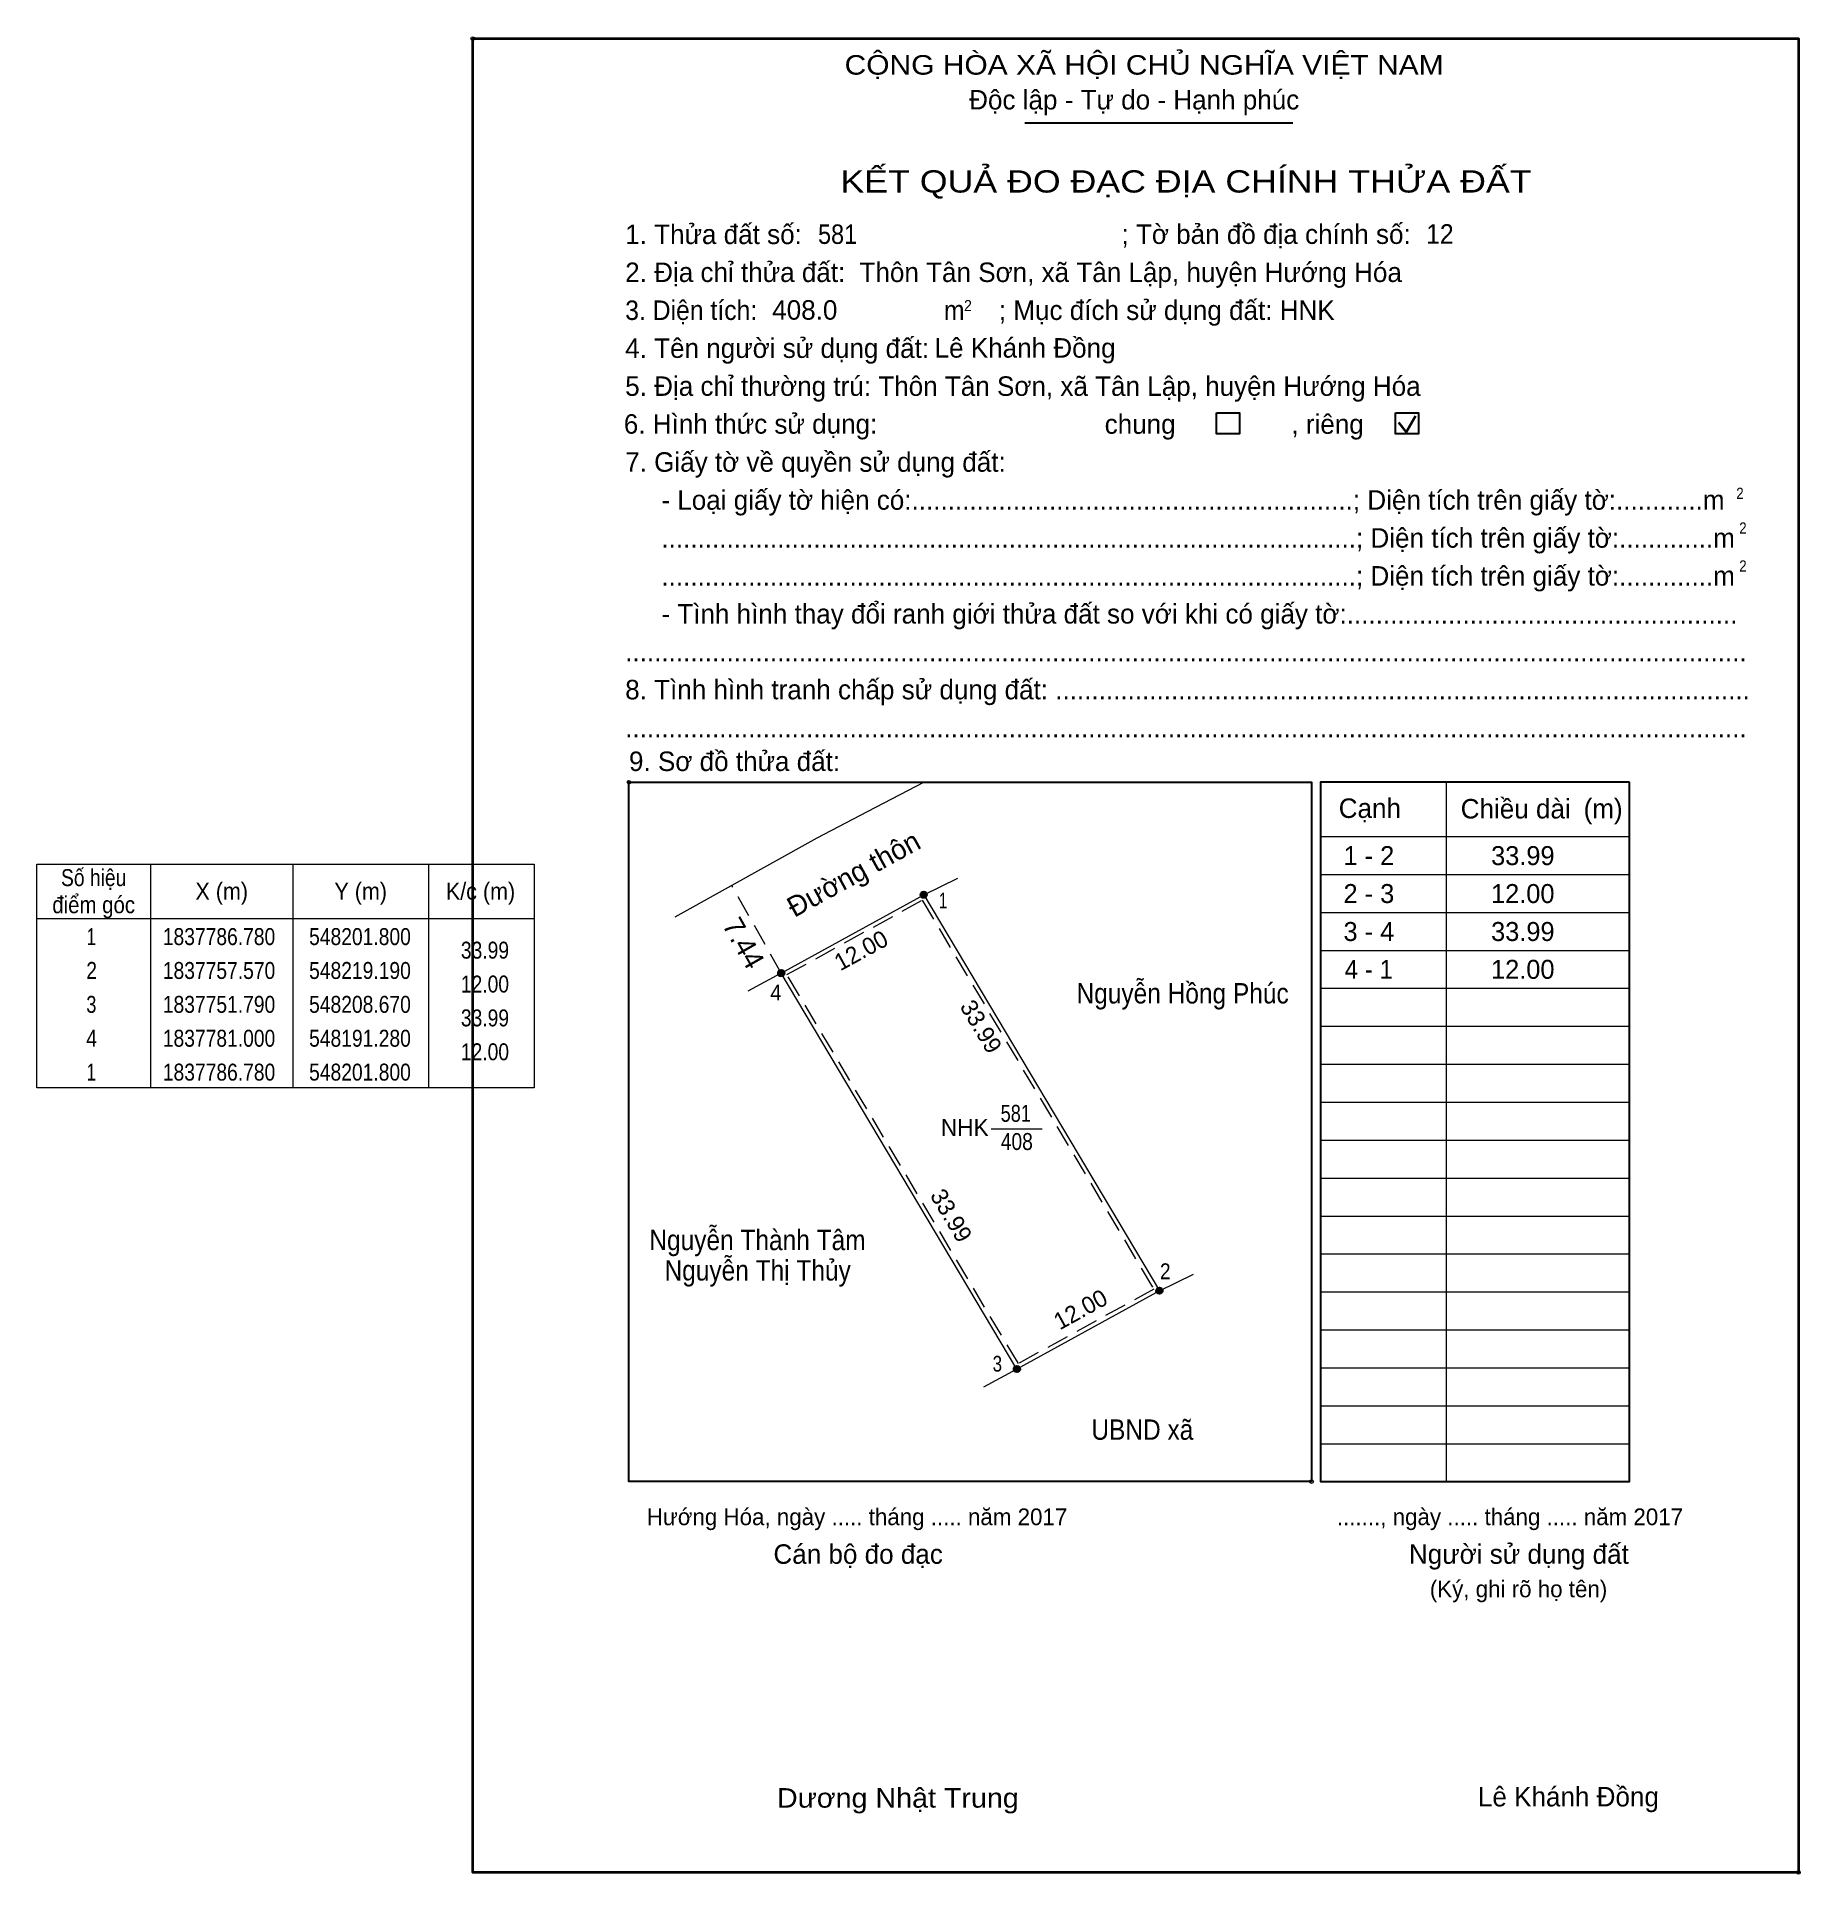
# Model space of a CAD drawing. Header units: metres. Extents: x 548136 to 548788, y 1837715 to 1837859.
# Drawn here: x 548136.3 to 548266.5, y 1837714.5 to 1837850.1 of the extents above; entities that cross this region are included whole.
import ezdxf
from ezdxf.enums import TextEntityAlignment as Align

# ---------------------------------------------------------------- set-up
doc = ezdxf.new("R2010")
doc.units = ezdxf.units.M
doc.header["$LTSCALE"] = 0.54
doc.header["$PDMODE"] = 32
doc.header["$PDSIZE"] = 0.27
doc.linetypes.add('MEDIUM_DASHED', pattern=[4.5, 3, -1.5])
for name, color, linetype, lineweight in [('1', 7, 'Continuous', 13), ('10', 7, 'Continuous', 13), ('11', 7, 'Continuous', 25), ('2', 7, 'Continuous', 35), ('27', 7, 'Continuous', 13), ('50', 7, 'Continuous', 25), ('63', 7, 'Continuous', 13)]:
    doc.layers.add(name, color=color, linetype=linetype, lineweight=lineweight)
for name, color, linetype in [('36', 7, 'Continuous'), ('48', 7, 'Continuous'), ('52', 7, 'Continuous'), ('6', 7, 'Continuous'), ('9', 7, 'Continuous')]:
    doc.layers.add(name, color=color, linetype=linetype)

msp = doc.modelspace()

# ---------------------------------------------------------------- texts
at = {"layer": '1'}
for s, height, width, p in [('CỘNG HÒA XÃ HỘI CHỦ NGHĨA VIỆT NAM', 1.437, 1.15, (548195.96, 1837847.29)), ('3. Diện tích:', 1.437, 0.95, (548179.77, 1837829.19)), ('m', 1.437, 0.95, (548203.29, 1837829.19)), ('2', 0.821, 0.95, (548204.77, 1837829.84)), ('2', 0.821, 0.9, (548261.75, 1837815.99)), ('2', 0.821, 0.9, (548261.97, 1837813.43)), ('2', 0.821, 0.9, (548261.97, 1837810.63)), ('Dương Nhật Trung', 1.437, 1.1, (548190.97, 1837719.43))]:
    msp.add_text(s, height=height, dxfattribs=dict(at, width=width)).set_placement(p)
for s, height, p in [('Độc lập - Tự do - Hạnh phúc', 1.437, (548205.15, 1837844.72)), ('1. Thửa đất số:', 1.437, (548179.77, 1837834.79)), ('; Tờ bản đồ địa chính số:', 1.437, (548216.39, 1837834.8)), ('2. Địa chỉ thửa đất:', 1.437, (548179.77, 1837831.99)), ('; Mục đích sử dụng đất: HNK', 1.437, (548207.34, 1837829.19)), ('4. Tên người sử dụng đất:', 1.437, (548179.77, 1837826.39)), ('5. Địa chỉ thường trú: Thôn Tân Sơn, xã Tân Lập, huyện Hướng Hóa', 1.437, (548179.77, 1837823.59)), ('chung                , riêng', 1.437, (548215.15, 1837820.79)), ('7. Giấy tờ về quyền sử dụng đất:', 1.437, (548179.77, 1837817.99)), ('     - Loại giấy tờ hiện có:.............................................................; Diện tích trên giấy tờ:............m', 1.437, (548179.77, 1837815.19)), ('     ................................................................................................; Diện tích trên giấy tờ:.............m', 1.437, (548179.77, 1837812.39)), ('     ................................................................................................; Diện tích trên giấy tờ:.............m', 1.437, (548179.77, 1837809.59)), ('     - Tình hình thay đổi ranh giới thửa đất so với khi có giấy tờ:......................................................', 1.437, (548179.77, 1837806.79)), ('...........................................................................................................................................................', 1.437, (548179.77, 1837804)), ('8. Tình hình tranh chấp sử dụng đất: ................................................................................................', 1.437, (548179.77, 1837801.2)), ('...........................................................................................................................................................', 1.437, (548179.77, 1837798.4)), ('9. Sơ đồ thửa đất:', 1.437, (548180.05, 1837795.91)), ('Cạnh', 1.437, (548232.42, 1837792.45)), ('Chiều dài', 1.437, (548241.42, 1837792.41)), ('(m)', 1.437, (548250.49, 1837792.42)), ('Hướng Hóa, ngày ..... tháng ..... năm 2017', 1.232, (548181.36, 1837740.27)), ('......., ngày ..... tháng ..... năm 2017', 1.232, (548232.28, 1837740.27)), ('Cán bộ đo đạc', 1.437, (548190.71, 1837737.42)), ('Người sử dụng đất', 1.437, (548237.6, 1837737.42)), ('(Ký, ghi rõ họ tên)', 1.232, (548239.14, 1837734.95))]:
    msp.add_text(s, height=height, dxfattribs=at).set_placement(p)
for s, height, width, p in [('KẾT QUẢ ĐO ĐẠC ĐỊA CHÍNH THỬA ĐẤT', 1.642, 1.2, (548221.15, 1837838.59)), ('581', 1.25, 0.8, (548208.59, 1837770.03)), ('408', 1.25, 0.85, (548208.665, 1837767.95))]:
    msp.add_text(s, height=height, dxfattribs=dict(at, width=width)).set_placement(p, align=Align.CENTER)
msp.add_text('NHK', height=1.25, dxfattribs=at).set_placement((548204.825, 1837768.99), align=Align.CENTER)
at = {"layer": '10'}
for s, rotation, p in [('Đường thôn', 28.786, (548192.25, 1837785.07)), ('7.44', 299.394, (548186.9, 1837784.55))]:
    msp.add_text(s, height=1.5, rotation=rotation, dxfattribs=at).set_placement(p)
at = {"layer": '36', "width": 0.9}
for s, p in [('Nguyễn Hồng Phúc', (548220.9, 1837778.76)), ('Nguyễn Thành Tâm', (548189.53, 1837760.56)), ('Nguyễn Thị Thủy', (548189.545, 1837758.32)), ('UBND xã', (548217.93, 1837746.57))]:
    msp.add_text(s, height=1.5, dxfattribs=at).set_placement(p, align=Align.CENTER)
at = {"layer": '48'}
msp.add_text('6. Hình thức sử dụng:', height=1.437, dxfattribs=at).set_placement((548179.67, 1837820.8))
at = {"layer": '52'}
for s, p in [('1 - 2', (548234.645, 1837788.97)), ('33.99', (548246.005, 1837788.97)), ('2 - 3', (548234.645, 1837786.17)), ('12.00', (548246, 1837786.17)), ('3 - 4', (548234.645, 1837783.37)), ('33.99', (548246.005, 1837783.37)), ('12.00', (548246, 1837780.58))]:
    msp.add_text(s, height=1.4, dxfattribs=at).set_placement(p, align=Align.CENTER)
at = {"layer": '52', "width": 0.95}
msp.add_text('4 - 1', height=1.4, dxfattribs=at).set_placement((548234.645, 1837780.58), align=Align.CENTER)
at = {"layer": '6'}
for s, width, p in [('581', 0.9, (548194, 1837834.8)), ('12', 0.95, (548238.87, 1837834.82))]:
    msp.add_text(s, height=1.437, dxfattribs=dict(at, width=width)).set_placement(p)
for s, p in [('Thôn Tân Sơn, xã Tân Lập, huyện Hướng Hóa', (548197.06, 1837831.99)), ('408.0', (548190.62, 1837829.21)), ('Lê Khánh Đồng', (548202.6, 1837826.41)), ('Lê Khánh Đồng', (548242.69, 1837719.52))]:
    msp.add_text(s, height=1.437, dxfattribs=at).set_placement(p)
at = {"layer": '63'}
for s, width, p in [('Số hiệu', 0.85, (548140.55, 1837787.42)), ('X (m)', 0.95, (548150, 1837786.42)), ('Y (m)', 0.95, (548160.255, 1837786.42)), ('K/c (m)', 0.95, (548169.095, 1837786.42)), ('điểm góc', 0.9, (548140.55, 1837785.42)), (' 1', 0.75, (548140.2, 1837783.07)), ('1837786.780', 0.85, (548149.8, 1837783.07)), ('548201.800', 0.85, (548160.2, 1837783.07)), (' 2', 0.85, (548140.205, 1837780.57)), ('1837757.570', 0.85, (548149.8, 1837780.57)), ('548219.190', 0.85, (548160.2, 1837780.57)), (' 3', 0.8, (548140.195, 1837778.07)), ('1837751.790', 0.85, (548149.8, 1837778.07)), ('548208.670', 0.85, (548160.2, 1837778.07)), (' 4', 0.85, (548140.2, 1837775.57)), ('1837781.000', 0.85, (548149.8, 1837775.57)), ('548191.280', 0.85, (548160.2, 1837775.57)), (' 1', 0.75, (548140.2, 1837773.07)), ('1837786.780', 0.85, (548149.8, 1837773.07)), ('548201.800', 0.85, (548160.2, 1837773.07))]:
    msp.add_text(s, height=1.25, dxfattribs=dict(at, width=width)).set_placement(p, align=Align.CENTER)
at = {"layer": '63', "width": 0.85}
for s, p in [('33.99', (548171.2, 1837782.07)), ('12.00', (548171.2, 1837779.57)), ('33.99', (548171.2, 1837777.07)), ('12.00', (548171.2, 1837774.57))]:
    msp.add_text(s, height=1.25, dxfattribs=at).set_placement(p, align=Align.RIGHT)
at = {"layer": '63'}
for s, rotation, p in [('12.00', 28.786, (548197.474, 1837782.1306)), ('33.99', 300.767, (548205.4935, 1837776.7397)), ('33.99', 300.767, (548203.2935, 1837762.7997)), ('12.00', 28.786, (548213.664, 1837755.6406))]:
    msp.add_text(s, height=1.25, rotation=rotation, dxfattribs=at).set_placement(p, align=Align.CENTER)
at = {"layer": '9'}
for s, width, p in [('1', 0.75, (548203.23, 1837785.77)), ('4', 0.95, (548190.885, 1837778.98)), ('2', 0.9, (548219.62, 1837758.42)), ('3', 0.8, (548207.23, 1837751.6))]:
    msp.add_text(s, height=1.166, dxfattribs=dict(at, width=width)).set_placement(p, align=Align.CENTER)

# ---------------------------------------------------------------- hatches: boundary and pattern name
at = {"layer": '11'}
for points in [[(548202.0333, 1837786.78, 1), (548201.5667, 1837786.78, 1)], [(548191.5133, 1837781, 1), (548191.0467, 1837781, 1)], [(548219.4233, 1837757.57, 1), (548218.9567, 1837757.57, 1)], [(548208.9033, 1837751.79, 1), (548208.4367, 1837751.79, 1)], [(548208.9033, 1837751.79, 1), (548208.4367, 1837751.79, 1)]]:
    msp.add_hatch(color=256, dxfattribs=at).paths.add_polyline_path(points)

# ---------------------------------------------------------------- linework, layer by layer
at = {"layer": '1', "lineweight": 25}
for p, q in [((548209.25, 1837843.74), (548229.03, 1837843.74)), ((548253.87, 1837743.49), (548253.87, 1837795.1))]:
    msp.add_line(p, q, dxfattribs=at)
at = {"layer": '1', "lineweight": 35}
for p, q in [((548236.84, 1837821.63), (548237.4, 1837820.91)), ((548237.4, 1837820.91), (548238.08, 1837822.12))]:
    msp.add_line(p, q, dxfattribs=at)
at = {"layer": '1'}
for p, q in [((548240.34, 1837795.1), (548240.34, 1837743.49)), ((548231.08, 1837791.07), (548246.74, 1837791.07)), ((548246.74, 1837791.07), (548253.87, 1837791.07)), ((548231.08, 1837788.27), (548246.74, 1837788.27)), ((548246.74, 1837788.27), (548253.87, 1837788.27)), ((548231.08, 1837785.47), (548246.74, 1837785.47)), ((548246.74, 1837785.47), (548253.87, 1837785.47)), ((548231.08, 1837782.67), (548246.74, 1837782.67)), ((548246.74, 1837782.67), (548253.87, 1837782.67)), ((548231.08, 1837779.88), (548246.74, 1837779.88)), ((548246.74, 1837779.88), (548253.87, 1837779.88)), ((548231.08, 1837777.08), (548246.74, 1837777.08)), ((548246.74, 1837777.08), (548253.87, 1837777.08)), ((548231.08, 1837774.28), (548246.74, 1837774.28)), ((548246.74, 1837774.28), (548253.87, 1837774.28)), ((548231.08, 1837771.48), (548246.74, 1837771.48)), ((548246.74, 1837771.48), (548253.87, 1837771.48)), ((548231.08, 1837768.68), (548246.74, 1837768.68)), ((548246.74, 1837768.68), (548253.87, 1837768.68)), ((548231.08, 1837765.88), (548246.74, 1837765.88)), ((548246.74, 1837765.88), (548253.87, 1837765.88)), ((548231.08, 1837763.08), (548246.74, 1837763.08)), ((548246.74, 1837763.08), (548253.87, 1837763.08)), ((548231.08, 1837760.28), (548246.74, 1837760.28)), ((548246.74, 1837760.28), (548253.87, 1837760.28)), ((548231.08, 1837757.48), (548246.74, 1837757.48)), ((548246.74, 1837757.48), (548253.87, 1837757.48)), ((548231.08, 1837754.68), (548246.74, 1837754.68)), ((548246.74, 1837754.68), (548253.87, 1837754.68)), ((548231.08, 1837751.88), (548246.74, 1837751.88)), ((548246.74, 1837751.88), (548253.87, 1837751.88)), ((548231.08, 1837749.08), (548246.74, 1837749.08)), ((548246.74, 1837749.08), (548253.87, 1837749.08)), ((548231.08, 1837746.28), (548246.74, 1837746.28)), ((548246.74, 1837746.28), (548253.87, 1837746.28))]:
    msp.add_line(p, q, dxfattribs=at)
at = {"layer": '1', "lineweight": 25}
msp.add_lwpolyline([(548180.05, 1837792.89), (548180.05, 1837795.08), (548230.42, 1837795.08), (548230.42, 1837743.49), (548180.05, 1837743.49), (548180.05, 1837744.7)], close=True, dxfattribs=at)
msp.add_lwpolyline([(548253.87, 1837795.1), (548231.08, 1837795.1), (548231.08, 1837743.49), (548253.87, 1837743.49), (548253.87, 1837743.99)], dxfattribs=at)
at = {"layer": '1'}
msp.add_lwpolyline([(548201.8, 1837786.78), (548219.19, 1837757.57), (548208.67, 1837751.79), (548191.28, 1837781)], close=True, dxfattribs=at)
for p in [(548168.52, 1837849.95), (548180.05, 1837795.08), (548230.42, 1837743.49), (548266.34, 1837714.65)]:
    msp.add_point(p, dxfattribs=at)
at = {"layer": '10'}
msp.add_line((548193.92, 1837790.96), (548183.43, 1837785.13), dxfattribs=at)
at = {"layer": '10', "linetype": 'MEDIUM_DASHED'}
msp.add_line((548191.29, 1837780.99), (548187.64, 1837787.47), dxfattribs=at)
at = {"layer": '10'}
msp.add_lwpolyline([(548201.83, 1837795.08), (548197.62, 1837792.89), (548193.92, 1837790.96)], dxfattribs=at)
msp.add_lwpolyline([(548208.67, 1837751.79), (548191.28, 1837781), (548201.8, 1837786.78), (548219.19, 1837757.57)], close=True, dxfattribs=at)
at = {"layer": '10', "linetype": 'MEDIUM_DASHED'}
msp.add_lwpolyline([(548208.78, 1837752.19), (548191.7, 1837780.89), (548201.69, 1837786.38), (548218.77, 1837757.68)], close=True, dxfattribs=at)
at = {"layer": '11'}
for centre in [(548201.8, 1837786.78), (548191.28, 1837781), (548219.19, 1837757.57), (548208.67, 1837751.79), (548208.67, 1837751.79)]:
    msp.add_circle(centre, 0.2333, dxfattribs=at)
at = {"layer": '2'}
msp.add_lwpolyline([(548168.52, 1837849.95), (548266.34, 1837849.95), (548266.34, 1837714.65), (548168.52, 1837714.65)], close=True, dxfattribs=at)
at = {"layer": '27'}
for p, q in [((548201.8, 1837786.78), (548204.32, 1837788)), ((548191.28, 1837781), (548188.82, 1837779.66)), ((548219.19, 1837757.57), (548221.71, 1837758.79)), ((548208.67, 1837751.79), (548206.21, 1837750.45))]:
    msp.add_line(p, q, dxfattribs=at)
at = {"layer": '50'}
for points in [[(548223.41, 1837822.35), (548225.09, 1837822.35), (548225.09, 1837820.79), (548223.41, 1837820.79)], [(548236.62, 1837822.35), (548238.3, 1837822.35), (548238.3, 1837820.79), (548236.62, 1837820.79)]]:
    msp.add_lwpolyline(points, close=True, dxfattribs=at)
at = {"layer": '63'}
for p, q in [((548144.75, 1837789.04), (548144.75, 1837772.54)), ((548155.25, 1837789.04), (548155.25, 1837772.54)), ((548165.25, 1837789.04), (548165.25, 1837772.54)), ((548136.35, 1837785.04), (548173.05, 1837785.04)), ((548206.78, 1837769.52), (548210.53, 1837769.52))]:
    msp.add_line(p, q, dxfattribs=at)
msp.add_lwpolyline([(548136.35, 1837789.04), (548173.05, 1837789.04), (548173.05, 1837772.54), (548136.35, 1837772.54)], close=True, dxfattribs=at)

msp.set_redraw_order([(e.dxf.handle, doc.entitydb.next_handle()) for e in msp.query("TEXT MTEXT ATTDEF DIMENSION ARC_DIMENSION")])  # texts and dimensions are drawn at this point

doc.saveas('drawing.dxf')
